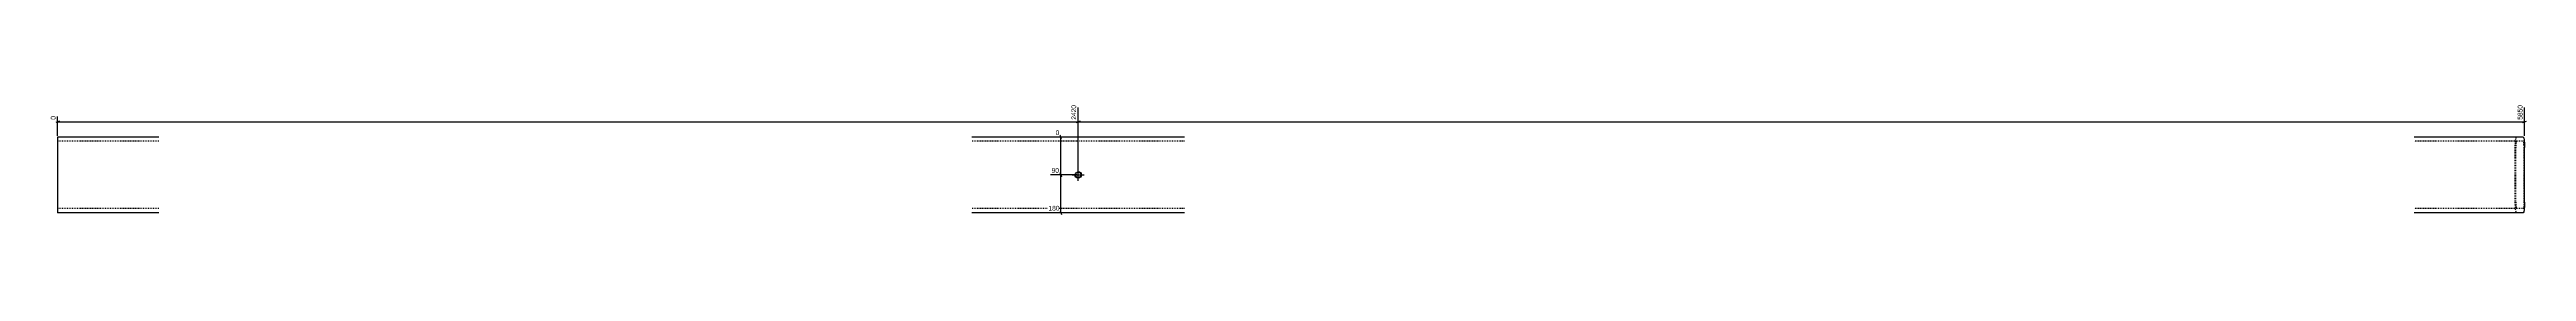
# Model space of a CAD drawing. Header units: millimetres. Extents: x 7 to 17793, y 7 to 306.
# Drawn here: x 7 to 5880, y 9 to 266 of the extents above; entities that cross this region are included whole.
import ezdxf

# ---------------------------------------------------------------- set-up
doc = ezdxf.new("R2010")
doc.units = ezdxf.units.MM
doc.linetypes.add('DXK_LINE_DOT2', pattern=[3.9198, 1.9599, -1.9599])
doc.layers.add('MÅLSÆTNING', color=7, linetype='Continuous')
doc.layers.add('STÅL', color=7, linetype='Continuous')
doc.styles.add('Arial Narrow', font='ARIALN.TTF', dxfattribs={"height": 0.2})

msp = doc.modelspace()

# ---------------------------------------------------------------- linework, layer by layer
at = {"layer": 'MÅLSÆTNING', "color": 7, "linetype": 'Continuous'}
for p, q in [((25.8, 196.5), (25.8, 241.9)), ((2445.8, 106.5), (2445.8, 263.9)), ((2445.8, 106.5), (2445.8, 263.9)), ((5875.5, 196.5), (5875.5, 263.9)), ((30.3, 231.3), (21.3, 227.7)), ((25.8, 229.5), (2445.8, 229.5)), ((2442.8, 193.5), (2392.2, 193.5)), ((2406.4, 189), (2402.8, 198)), ((2404.6, 103.5), (2404.6, 193.5)), ((2450.3, 231.3), (2441.3, 227.7)), ((2441.3, 227.7), (2450.3, 231.3)), ((2445.8, 229.5), (5875.5, 229.5)), ((5871, 227.7), (5880, 231.3)), ((2442.8, 103.5), (2380.5, 103.5)), ((2442.8, 103.5), (2380.5, 103.5)), ((2402.8, 108), (2406.4, 99)), ((2406.4, 99), (2402.8, 108)), ((2404.6, 13.5), (2404.6, 103.5)), ((2442.8, 13.5), (2373.2, 13.5)), ((2402.8, 18), (2406.4, 9))]:
    msp.add_line(p, q, dxfattribs=at)
at = {"layer": 'STÅL', "color": 2, "linetype": 'Continuous'}
for p, q in [((25.8, 193.5), (25.8, 168.5)), ((265.8, 193.5), (25.8, 193.5)), ((2697.8, 193.5), (2193.8, 193.5)), ((5872.5, 193.5), (5613.4, 193.5)), ((5872.5, 193.5), (5873.6, 191.6)), ((5873.6, 191.6), (5874.6, 186.2)), ((5874.6, 186.2), (5875.3, 178.1)), ((5875.3, 178.1), (5875.5, 168.5)), ((25.8, 168.5), (25.8, 38.5)), ((5875.5, 38.5), (5875.5, 168.5)), ((25.8, 38.5), (25.8, 13.5)), ((265.8, 13.5), (25.8, 13.5)), ((2697.8, 13.5), (2193.8, 13.5)), ((5872.5, 13.5), (5613.4, 13.5)), ((5873.6, 15.4), (5872.5, 13.5)), ((5874.6, 20.8), (5873.6, 15.4)), ((5875.3, 28.9), (5874.6, 20.8)), ((5875.5, 38.5), (5875.3, 28.9))]:
    msp.add_line(p, q, dxfattribs=at)
at = {"layer": 'STÅL', "color": 7, "linetype": 'DXK_LINE_DOT2'}
for p, q in [((25.8, 193.5), (25.8, 186.2)), ((265.8, 183.5), (25.8, 183.5)), ((2697.8, 183.5), (2193.8, 183.5)), ((5872.5, 183.5), (5613.4, 183.5)), ((5853.4, 168.5), (5853.7, 178.1)), ((5853.7, 178.1), (5854.3, 186.2)), ((5854.3, 186.2), (5855.3, 191.6)), ((5855.2, 179.1), (5854.8, 174.2)), ((5855.8, 182.4), (5855.2, 179.1)), ((5855.3, 191.6), (5856.5, 193.5)), ((5856.5, 183.5), (5855.8, 182.4)), ((5873.2, 182.4), (5872.5, 183.5)), ((5873.8, 179.1), (5873.2, 182.4)), ((5874.2, 174.2), (5873.8, 179.1)), ((5853.4, 38.5), (5853.4, 168.5)), ((5854.8, 174.2), (5854.7, 168.5)), ((5854.7, 38.5), (5854.7, 168.5)), ((5874.3, 168.5), (5874.2, 174.2)), ((5874.3, 38.5), (5874.3, 168.5)), ((265.8, 23.5), (25.8, 23.5)), ((2697.8, 23.5), (2193.8, 23.5)), ((5872.5, 23.5), (5613.4, 23.5)), ((5853.7, 28.9), (5853.4, 38.5)), ((5854.3, 20.8), (5853.7, 28.9)), ((5855.3, 15.4), (5854.3, 20.8)), ((5854.7, 38.5), (5854.8, 32.8)), ((5854.8, 32.8), (5855.2, 27.9)), ((5855.2, 27.9), (5855.8, 24.6)), ((5856.5, 13.5), (5855.3, 15.4)), ((5855.8, 24.6), (5856.5, 23.5)), ((5872.5, 23.5), (5873.2, 24.6)), ((5873.2, 24.6), (5873.8, 27.9)), ((5873.8, 27.9), (5874.2, 32.8)), ((5874.2, 32.8), (5874.3, 38.5))]:
    msp.add_line(p, q, dxfattribs=at)
at = {"layer": 'STÅL', "color": 3, "linetype": 'Continuous'}
for p, q in [((2445.8, 89.5), (2445.8, 117.5)), ((2431.8, 103.5), (2459.8, 103.5)), ((2438.4, 100.4), (2437.8, 103.5)), ((2437.8, 103.5), (2437.8, 103.5)), ((2440.1, 97.8), (2438.4, 100.4)), ((2438.8, 103.5), (2439.3, 106.2)), ((2439.3, 100.8), (2438.8, 103.5)), ((2438.8, 103.5), (2438.8, 103.5)), ((2439.3, 106.2), (2440.9, 108.5)), ((2440.9, 98.6), (2439.3, 100.8)), ((2442.7, 96.1), (2440.1, 97.8)), ((2440.9, 108.5), (2443.1, 110)), ((2443.1, 97), (2440.9, 98.6)), ((2445.8, 95.5), (2442.7, 96.1)), ((2443.1, 110), (2445.8, 110.5)), ((2445.8, 96.5), (2443.1, 97)), ((2445.8, 111.5), (2445.8, 111.5)), ((2445.8, 111.5), (2448.9, 110.9)), ((2445.8, 110.5), (2445.8, 110.5)), ((2445.8, 110.5), (2448.5, 110)), ((2448.5, 97), (2445.8, 96.5)), ((2445.8, 96.5), (2445.8, 96.5)), ((2448.9, 96.1), (2445.8, 95.5)), ((2445.8, 95.5), (2445.8, 95.5)), ((2448.5, 110), (2450.7, 108.5)), ((2450.7, 98.6), (2448.5, 97)), ((2448.9, 110.9), (2451.5, 109.2)), ((2451.5, 97.8), (2448.9, 96.1)), ((2450.7, 108.5), (2452.3, 106.2)), ((2452.3, 100.8), (2450.7, 98.6)), ((2451.5, 109.2), (2453.2, 106.6)), ((2453.2, 100.4), (2451.5, 97.8)), ((2452.3, 106.2), (2452.8, 103.5)), ((2452.8, 103.5), (2452.3, 100.8)), ((2452.8, 103.5), (2452.8, 103.5)), ((2453.2, 106.6), (2453.8, 103.5)), ((2453.8, 103.5), (2453.2, 100.4)), ((2453.8, 103.5), (2453.8, 103.5))]:
    msp.add_line(p, q, dxfattribs=at)

# ---------------------------------------------------------------- next in the draw order: wipeouts: each hides what was drawn before it
at = {"color": 0, "linetype": 'Continuous'}
for points in [[(23.4, 244.3), (6.6, 244.3), (6.6, 232.2), (23.4, 232.2)], [(2443.4, 266.2), (2426.6, 266.2), (2426.6, 232.2), (2443.4, 232.2)], [(5873.1, 266.2), (5856.3, 266.2), (5856.3, 232.2), (5873.1, 232.2)], [(2399.7, 105.9), (2399.7, 122.7), (2380.3, 122.7), (2380.3, 105.9)], [(2399.7, 15.9), (2399.7, 32.7), (2372.9, 32.7), (2372.9, 15.9)]]:
    msp.add_wipeout(points, dxfattribs=at).dxf.layer = 'MÅLSÆTNING'

# ---------------------------------------------------------------- next in the draw order: texts
at = {"layer": 'MÅLSÆTNING', "color": 3, "linetype": 'Continuous', "style": 'Arial Narrow'}
for s, height, p in [('0', 11.5, (21, 234.6)), ('2420', 11.45, (2441, 234.6)), ('5850', 11.45, (5870.7, 234.6))]:
    msp.add_text(s, height=height, rotation=90.00021, dxfattribs=at).set_placement(p)
for s, p in [('90', (2382.7, 108.3)), ('180', (2375.3, 18.3))]:
    msp.add_text(s, height=11.45, dxfattribs=at).set_placement(p)

# ---------------------------------------------------------------- next in the draw order: wipeouts: each hides what was drawn before it
at = {"color": 0, "linetype": 'Continuous'}
msp.add_wipeout([(2401.9, 195.9), (2401.9, 212.7), (2389.8, 212.7), (2389.8, 195.9)], dxfattribs=at).dxf.layer = 'MÅLSÆTNING'

# ---------------------------------------------------------------- next in the draw order: texts
at = {"layer": 'MÅLSÆTNING', "color": 3, "linetype": 'Continuous', "style": 'Arial Narrow'}
msp.add_text('0', height=11.5, dxfattribs=at).set_placement((2392.2, 198.3))

doc.saveas('drawing.dxf')
